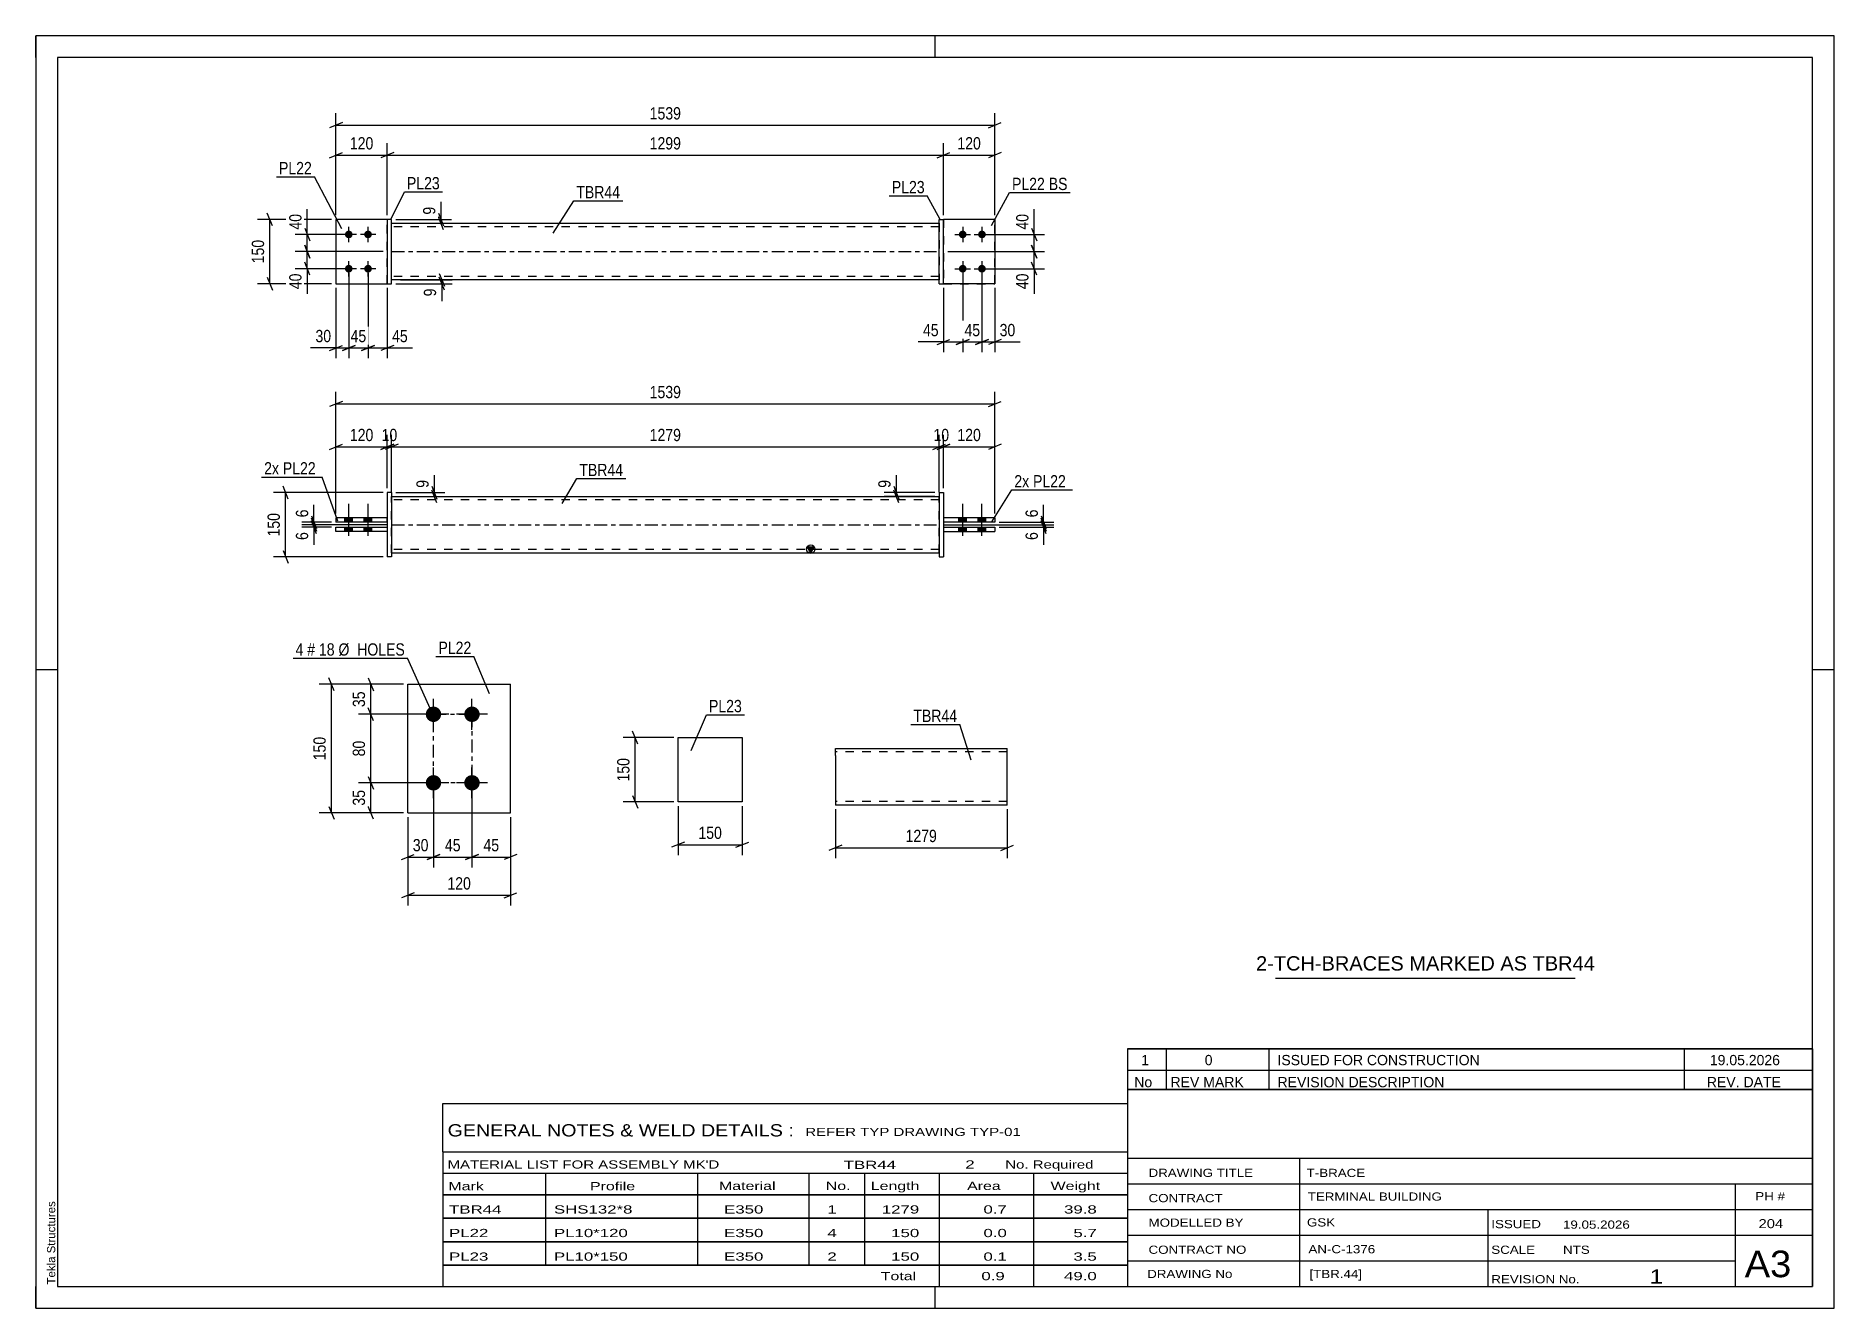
# Model space of a CAD drawing. Header units: millimetres. Extents: x 0 to 420, y 0 to 297.
import ezdxf

# ---------------------------------------------------------------- set-up
doc = ezdxf.new("R2010")
doc.units = ezdxf.units.MM
doc.linetypes.add('DXK_LINE_DOT2', pattern=[3.9198, 1.9599, -1.9599])
doc.linetypes.add('DXK_LINE_DOT3', pattern=[5.9187, 2.979, -0.9799, 0.9799, -0.9799])
doc.styles.add('Arial', font='ARIAL.TTF', dxfattribs={"height": 0.2})
doc.styles.add('Arial Narrow', font='ARIALN.TTF', dxfattribs={"height": 0.2})

# ---------------------------------------------------------------- blocks, each defined once
blk = doc.blocks.new('Unknown-489684143-3452')
at = {"color": 7, "linetype": 'Continuous'}
for p, q in [((255, 51.05), (255, 5)), ((255, 51.05), (415, 51.05)), ((415, 51), (415, 5)), ((255, 35), (415, 35)), ((295.14, 35), (295.14, 5)), ((255, 29), (415, 29)), ((397, 5.05), (397, 28.9)), ((255, 23), (415, 23)), ((339.14, 23), (339.14, 5)), ((255, 17), (415, 17)), ((255, 11), (397, 11)), ((255, 5), (415, 5))]:
    blk.add_line(p, q, dxfattribs=at)
at = {"color": 7, "style": 'Arial Narrow'}
for s, height, width, p in [('DRAWING TITLE', 1.9089, 1.425378, (259.88, 30.61)), ('T-BRACE', 1.909, 1.425378, (296.81, 30.59)), ('CONTRACT', 1.909, 1.425378, (259.88, 24.71)), ('TERMINAL BUILDING', 1.9089, 1.425378, (297.06, 25.07)), ('MODELLED BY', 1.9089, 1.425378, (259.88, 18.98)), ('GSK', 1.909, 1.425378, (296.88, 19.04)), ('ISSUED', 1.909, 1.425378, (339.94, 18.64)), ('19.05.2026', 1.909, 1.425378, (356.69, 18.52)), ('CONTRACT NO', 1.9089, 1.425378, (259.88, 12.66)), ('AN-C-1376', 1.909, 1.425378, (297.23, 12.78)), ('SCALE', 1.909, 1.425378, (339.94, 12.65)), ('A3', 6.204, 1.25, (399.14, 7.2)), ('DRAWING No', 1.909, 1.425378, (259.56, 7)), ('[TBR.44]', 1.909, 1.425378, (297.46, 6.99)), ('1', 3.34, 1.5, (376.91, 5.68)), ('REVISION No.', 1.9089, 1.425378, (339.94, 5.77))]:
    blk.add_text(s, height=height, dxfattribs=dict(at, width=width)).set_placement(p)
at = {"color": 7, "linetype": 'Continuous', "style": 'Arial Narrow'}
for s, height, width, p in [('PH #', 1.909, 1.43, (401.6, 25.15)), ('204', 2.1, 1.43, (402.37, 18.65)), ('NTS', 1.909, 1.425378, (356.7, 12.65))]:
    blk.add_text(s, height=height, dxfattribs=dict(at, width=width)).set_placement(p)
blk = doc.blocks.new('Unknown-489684143-1163')
at = {"color": 5, "linetype": 'Continuous'}
for p, q in [((420, 297), (0, 297)), ((0, 297), (0, 0)), ((0, 292), (0, 297)), ((210, 292), (210, 297)), ((420, 0), (420, 297)), ((415, 292), (5, 292)), ((5, 292), (5, 5)), ((415, 5), (415, 292)), ((5, 149), (0, 149)), ((420, 149), (415, 149)), ((0, 0), (0, 5)), ((5, 5), (415, 5)), ((210, 0), (210, 5)), ((0, 0), (420, 0))]:
    blk.add_line(p, q, dxfattribs=at)
at = {"color": 174, "linetype": 'Continuous', "style": 'Arial'}
blk.add_text('Tekla Structures', height=1.9102, rotation=90, dxfattribs=at).set_placement((4.5, 5.5))
blk = doc.blocks.new('Unknown-489684143-3453')
at = {"color": 7, "linetype": 'Continuous'}
for p, q in [((95, 47.75), (255, 47.75)), ((95, 36.5), (95, 47.75)), ((255, 47.75), (255, 36.5)), ((95, 36.5), (255, 36.5)), ((95, 36.5), (95, 31.5)), ((255, 36.5), (255, 31.5)), ((95, 31.5), (255, 31.5)), ((95, 31.5), (95, 26.5)), ((119, 31.5), (119, 26.5)), ((154.5, 31.5), (154.5, 26.5)), ((180.5, 31.5), (180.5, 26.5)), ((193.5, 31.5), (193.5, 26.5)), ((211, 31.5), (211, 26.5)), ((233, 31.5), (233, 26.5)), ((255, 31.5), (255, 26.5)), ((95, 26.5), (255, 26.5)), ((95, 26.45), (95, 21.05)), ((95, 26.45), (255, 26.45)), ((119, 26.5), (119, 21)), ((154.5, 26.5), (154.5, 21)), ((180.5, 26.5), (180.5, 21)), ((193.5, 26.5), (193.5, 21)), ((211, 26.5), (211, 21)), ((233, 26.5), (233, 21)), ((255, 26.45), (255, 21.05)), ((95, 21.05), (255, 21.05)), ((119, 21), (119, 15.5)), ((154.5, 21), (154.5, 15.5)), ((180.5, 21), (180.5, 15.5)), ((193.5, 21), (193.5, 15.5)), ((211, 21), (211, 15.5)), ((233, 21), (233, 15.5)), ((95, 20.95), (95, 15.55)), ((95, 20.95), (255, 20.95)), ((255, 20.95), (255, 15.55)), ((95, 15.55), (255, 15.55)), ((95, 15.45), (95, 10.05)), ((95, 15.45), (255, 15.45)), ((119, 15.5), (119, 10)), ((154.5, 15.5), (154.5, 10)), ((180.5, 15.5), (180.5, 10)), ((193.5, 15.5), (193.5, 10)), ((211, 15.5), (211, 10)), ((233, 15.5), (233, 10)), ((255, 15.45), (255, 10.05)), ((95, 10.05), (255, 10.05)), ((95, 10), (255, 10)), ((95, 10), (95, 5)), ((211, 10), (211, 5)), ((233, 10), (233, 5)), ((255, 10), (255, 5)), ((95, 5), (255, 5))]:
    blk.add_line(p, q, dxfattribs=at)
at = {"color": 7, "style": 'Arial Narrow'}
for s, height, width, p in [('GENERAL NOTES & WELD DETAILS :', 2.8633, 1.4, (96.15, 40.06)), ('REFER TYP DRAWING TYP-01', 1.9089, 1.6, (179.7, 40.16)), ("MATERIAL LIST FOR ASSEMBLY MK'D", 1.9089, 1.6, (96.15, 32.56)), ('TBR44', 1.909, 1.794707, (188.68, 32.47)), ('2', 1.91, 1.794707, (217.08, 32.56)), ('No. Required', 1.9089, 1.6, (226.41, 32.56)), ('Mark', 1.909, 1.7, (96.34, 27.5)), ('Profile', 1.909, 1.7, (129.41, 27.5)), ('Material', 1.909, 1.7, (159.54, 27.56)), ('No.', 1.909, 1.7, (184.5, 27.56)), ('Length', 1.909, 1.7, (195, 27.56)), ('Area', 1.909, 1.7, (217.5, 27.56)), ('Weight', 1.909, 1.7, (237, 27.56))]:
    blk.add_text(s, height=height, dxfattribs=dict(at, width=width)).set_placement(p)
at = {"color": 7, "linetype": 'Continuous', "style": 'Arial Narrow'}
for s, height, width, p in [('TBR44', 1.909, 1.794707, (96.5, 22.06)), ('SHS132*8', 1.909, 1.794707, (121, 22.06)), ('E350', 1.909, 1.794707, (160.74, 22.06)), ('1', 1.91, 1.794707, (184.86, 22.06)), ('1279', 1.909, 1.794707, (197.58, 22.06)), ('0.7', 1.909, 1.794707, (221.32, 22.06)), ('39.8', 1.909, 1.794707, (240.14, 22.06)), ('PL22', 1.909, 1.794707, (96.5, 16.56)), ('PL10*120', 1.909, 1.794707, (121, 16.56)), ('E350', 1.909, 1.794707, (160.74, 16.56)), ('4', 1.91, 1.794707, (184.86, 16.56)), ('150', 1.909, 1.794707, (199.77, 16.56)), ('0.0', 1.909, 1.794707, (221.32, 16.56)), ('5.7', 1.909, 1.794707, (242.33, 16.56)), ('PL23', 1.909, 1.794707, (96.5, 11.06)), ('PL10*150', 1.909, 1.794707, (121, 11.06)), ('E350', 1.909, 1.794707, (160.74, 11.06)), ('2', 1.91, 1.794707, (184.86, 11.06)), ('150', 1.909, 1.794707, (199.77, 11.06)), ('0.1', 1.909, 1.794707, (221.32, 11.06)), ('3.5', 1.909, 1.794707, (242.33, 11.06)), ('Total', 1.909, 1.7, (197.33, 6.5)), ('0.9', 1.909, 1.794707, (220.83, 6.5)), ('49.0', 1.909, 1.794707, (240.14, 6.5))]:
    blk.add_text(s, height=height, dxfattribs=dict(at, width=width)).set_placement(p)
blk = doc.blocks.new('Unknown-489684143-3454')
at = {"color": 7, "linetype": 'Continuous'}
for p, q in [((255, 60.55), (415, 60.55)), ((415, 60.55), (255, 60.55)), ((255, 60.55), (255, 55.55)), ((264, 60.55), (264, 55.55)), ((288, 60.55), (288, 55.55)), ((385, 60.55), (385, 55.55)), ((415, 60.55), (415, 55.55)), ((255, 55.55), (415, 55.55)), ((255, 55.55), (255, 51.05)), ((255, 55.55), (415, 55.55)), ((264, 55.55), (264, 51.05)), ((288, 55.55), (288, 51.05)), ((385, 55.55), (385, 51.05)), ((415, 55.55), (415, 51.05)), ((415, 51.05), (255, 51.05))]:
    blk.add_line(p, q, dxfattribs=at)
at = {"color": 7, "linetype": 'Continuous', "style": 'Arial Narrow'}
for s, height, width, p in [('1', 2.39, 1.196471, (258.16, 56.7)), ('0', 2.39, 1.196471, (273, 56.7)), ('ISSUED FOR CONSTRUCTION', 2.3861, 1.196471, (290, 56.7)), ('19.05.2026', 2.386, 1.196471, (391, 56.7)), ('No', 2.386, 1.2, (256.54, 51.55)), ('REV MARK', 2.386, 1.2, (265, 51.55)), ('REVISION DESCRIPTION', 2.3861, 1.2, (290, 51.55)), ('REV. DATE', 2.386, 1.2, (390.28, 51.55))]:
    blk.add_text(s, height=height, dxfattribs=dict(at, width=width)).set_placement(p)
blk = doc.blocks.new('Unknown-489684143-3455')
at = {"color": 7, "linetype": 'Continuous'}
blk.add_line((289.5, 77.05), (359.5, 77.05), dxfattribs=at)
at = {"color": 7, "style": 'Arial'}
blk.add_text('2-TCH-BRACES MARKED AS TBR44', height=3.3428, dxfattribs=at).set_placement((284.99, 78.8))
blk = doc.blocks.new('Bolt-489684143-1408 - 1400')
at = {"linetype": 'Continuous'}
for points in [[(72.17, 183.49), (73.97, 183.49), (73.97, 184.49), (72.17, 184.49)], [(72.17, 183.49), (73.97, 183.49), (73.97, 184.49), (72.17, 184.49)], [(72.17, 181.29), (73.97, 181.29), (73.97, 182.29), (72.17, 182.29)], [(72.17, 181.29), (73.97, 181.29), (73.97, 182.29), (72.17, 182.29)], [(76.67, 183.49), (78.47, 183.49), (78.47, 184.49), (76.67, 184.49)], [(76.67, 183.49), (78.47, 183.49), (78.47, 184.49), (76.67, 184.49)], [(76.67, 181.29), (78.47, 181.29), (78.47, 182.29), (76.67, 182.29)], [(76.67, 181.29), (78.47, 181.29), (78.47, 182.29), (76.67, 182.29)]]:
    blk.add_hatch(color=1, dxfattribs=at).paths.add_polyline_path(points)
at = {"color": 1, "linetype": 'Continuous'}
for p, q in [((73.07, 180.29), (73.07, 187.79)), ((73.07, 180.29), (73.07, 187.79)), ((77.57, 180.29), (77.57, 187.79)), ((77.57, 180.29), (77.57, 187.79)), ((72.17, 183.49), (72.17, 184.49)), ((72.17, 183.49), (72.17, 184.49)), ((72.17, 181.29), (72.17, 182.29)), ((72.17, 181.29), (72.17, 182.29)), ((73.97, 183.49), (73.97, 184.49)), ((73.97, 183.49), (73.97, 184.49)), ((73.97, 181.29), (73.97, 182.29)), ((73.97, 181.29), (73.97, 182.29)), ((76.67, 183.49), (76.67, 184.49)), ((76.67, 183.49), (76.67, 184.49)), ((76.67, 181.29), (76.67, 182.29)), ((76.67, 181.29), (76.67, 182.29)), ((78.47, 183.49), (78.47, 184.49)), ((78.47, 183.49), (78.47, 184.49)), ((78.47, 181.29), (78.47, 182.29)), ((78.47, 181.29), (78.47, 182.29))]:
    blk.add_line(p, q, dxfattribs=at)
blk = doc.blocks.new('Part-489684143-1456 - 1400')
at = {"color": 2, "linetype": 'Continuous'}
for p, q in [((211.97, 182.29), (211.97, 181.29)), ((211.97, 182.29), (223.97, 182.29)), ((211.97, 181.29), (223.97, 181.29)), ((223.97, 182.29), (223.97, 181.29))]:
    blk.add_line(p, q, dxfattribs=at)
blk = doc.blocks.new('Part-489684143-1471 - 1400')
at = {"linetype": 'Continuous'}
blk.add_hatch(color=2, dxfattribs=at).paths.add_polyline_path([(180.97, 176.29), (180.17, 177.69), (181.77, 177.69)])
at = {"color": 2, "linetype": 'Continuous'}
for p, q in [((83.07, 189.49), (210.97, 189.49)), ((180.97, 176.29), (180.17, 177.69)), ((180.17, 177.69), (181.77, 177.69)), ((181.77, 177.69), (180.97, 176.29)), ((83.07, 176.29), (210.97, 176.29))]:
    blk.add_line(p, q, dxfattribs=at)
at = {"color": 7, "linetype": 'DXK_LINE_DOT2'}
for p, q in [((83.07, 176.29), (83.07, 189.49)), ((210.97, 176.29), (210.97, 189.49)), ((210.97, 188.69), (83.07, 188.69)), ((210.97, 177.09), (83.07, 177.09))]:
    blk.add_line(p, q, dxfattribs=at)
at = {"color": 7, "linetype": 'DXK_LINE_DOT3'}
blk.add_line((83.07, 182.89), (210.97, 182.89), dxfattribs=at)
at = {"color": 2, "linetype": 'Continuous'}
blk.add_circle((180.97, 177.19), 1, dxfattribs=at)
blk = doc.blocks.new('Bolt-489684143-1409 - 1400')
at = {"linetype": 'Continuous'}
for points in [[(217.37, 184.49), (215.57, 184.49), (215.57, 183.49), (217.37, 183.49)], [(217.37, 184.49), (215.57, 184.49), (215.57, 183.49), (217.37, 183.49)], [(217.37, 182.29), (215.57, 182.29), (215.57, 181.29), (217.37, 181.29)], [(217.37, 182.29), (215.57, 182.29), (215.57, 181.29), (217.37, 181.29)], [(221.87, 184.49), (220.07, 184.49), (220.07, 183.49), (221.87, 183.49)], [(221.87, 184.49), (220.07, 184.49), (220.07, 183.49), (221.87, 183.49)], [(221.87, 182.29), (220.07, 182.29), (220.07, 181.29), (221.87, 181.29)], [(221.87, 182.29), (220.07, 182.29), (220.07, 181.29), (221.87, 181.29)]]:
    blk.add_hatch(color=1, dxfattribs=at).paths.add_polyline_path(points)
at = {"color": 1, "linetype": 'Continuous'}
for p, q in [((216.47, 180.29), (216.47, 187.79)), ((216.47, 180.29), (216.47, 187.79)), ((220.97, 180.29), (220.97, 187.79)), ((220.97, 180.29), (220.97, 187.79)), ((215.57, 183.49), (215.57, 184.49)), ((215.57, 183.49), (215.57, 184.49)), ((215.57, 181.29), (215.57, 182.29)), ((215.57, 181.29), (215.57, 182.29)), ((217.37, 183.49), (217.37, 184.49)), ((217.37, 183.49), (217.37, 184.49)), ((217.37, 181.29), (217.37, 182.29)), ((217.37, 181.29), (217.37, 182.29)), ((220.07, 183.49), (220.07, 184.49)), ((220.07, 183.49), (220.07, 184.49)), ((220.07, 181.29), (220.07, 182.29)), ((220.07, 181.29), (220.07, 182.29)), ((221.87, 183.49), (221.87, 184.49)), ((221.87, 183.49), (221.87, 184.49)), ((221.87, 181.29), (221.87, 182.29)), ((221.87, 181.29), (221.87, 182.29))]:
    blk.add_line(p, q, dxfattribs=at)
blk = doc.blocks.new('Part-489684143-1412 - 1400')
at = {"color": 2, "linetype": 'Continuous'}
for p, q in [((83.07, 190.39), (82.07, 190.39)), ((82.07, 190.39), (82.07, 175.39)), ((83.07, 190.39), (83.07, 175.39)), ((83.07, 175.39), (82.07, 175.39))]:
    blk.add_line(p, q, dxfattribs=at)
blk = doc.blocks.new('Part-489684143-1446 - 1400')
at = {"color": 2, "linetype": 'Continuous'}
for p, q in [((210.97, 190.39), (210.97, 175.39)), ((210.97, 190.39), (211.97, 190.39)), ((211.97, 190.39), (211.97, 175.39)), ((210.97, 175.39), (211.97, 175.39))]:
    blk.add_line(p, q, dxfattribs=at)
blk = doc.blocks.new('Part-489684143-1438 - 1400')
at = {"color": 2, "linetype": 'Continuous'}
for p, q in [((82.07, 184.49), (70.07, 184.49)), ((70.07, 184.49), (70.07, 183.49)), ((82.07, 183.49), (70.07, 183.49)), ((82.07, 183.49), (82.07, 184.49))]:
    blk.add_line(p, q, dxfattribs=at)
blk = doc.blocks.new('Part-489684143-1451 - 1400')
at = {"color": 2, "linetype": 'Continuous'}
for p, q in [((223.97, 184.49), (211.97, 184.49)), ((211.97, 184.49), (211.97, 183.49)), ((223.97, 183.49), (211.97, 183.49)), ((223.97, 184.49), (223.97, 183.49))]:
    blk.add_line(p, q, dxfattribs=at)
blk = doc.blocks.new('Part-489684143-1443 - 1400')
at = {"color": 2, "linetype": 'Continuous'}
for p, q in [((70.07, 182.29), (82.07, 182.29)), ((70.07, 181.29), (70.07, 182.29)), ((82.07, 181.29), (70.07, 181.29)), ((82.07, 182.29), (82.07, 181.29))]:
    blk.add_line(p, q, dxfattribs=at)
blk = doc.blocks.new('Part-489684143-1695 - 1676')
at = {"color": 2, "linetype": 'Continuous'}
for p, q in [((83.07, 254.16), (82.07, 254.16)), ((82.07, 254.16), (82.07, 239.16)), ((83.07, 239.16), (83.07, 254.16)), ((82.07, 239.16), (83.07, 239.16))]:
    blk.add_line(p, q, dxfattribs=at)
blk = doc.blocks.new('Bolt-489684143-1679 - 1676')
at = {"linetype": 'Continuous'}
for points in [[(73.07, 249.76, -1), (73.07, 251.56, -1)], [(77.57, 249.76, -1), (77.57, 251.56, -1)], [(73.07, 241.76, -1), (73.07, 243.56, -1)], [(77.57, 241.76, -1), (77.57, 243.56, -1)]]:
    blk.add_hatch(color=1, dxfattribs=at).paths.add_polyline_path(points)
at = {"color": 1, "linetype": 'Continuous'}
for p, q in [((73.07, 248.86), (73.07, 252.46)), ((77.57, 248.86), (77.57, 252.46)), ((74.87, 250.66), (71.27, 250.66)), ((79.37, 250.66), (75.77, 250.66)), ((73.07, 240.86), (73.07, 244.46)), ((77.57, 240.86), (77.57, 244.46)), ((74.87, 242.66), (71.27, 242.66)), ((79.37, 242.66), (75.77, 242.66))]:
    blk.add_line(p, q, dxfattribs=at)
blk = doc.blocks.new('Bolt-489684143-1680 - 1676')
at = {"linetype": 'Continuous'}
for points in [[(216.47, 251.56, -1), (216.47, 249.76, -1)], [(220.97, 251.56, -1), (220.97, 249.76, -1)], [(216.47, 243.56, -1), (216.47, 241.76, -1)], [(220.97, 243.56, -1), (220.97, 241.76, -1)]]:
    blk.add_hatch(color=1, dxfattribs=at).paths.add_polyline_path(points)
at = {"color": 1, "linetype": 'Continuous'}
for p, q in [((216.47, 252.46), (216.47, 248.86)), ((220.97, 252.46), (220.97, 248.86)), ((214.67, 250.66), (218.27, 250.66)), ((219.17, 250.66), (222.77, 250.66)), ((216.47, 244.46), (216.47, 240.86)), ((220.97, 244.46), (220.97, 240.86)), ((214.67, 242.66), (218.27, 242.66)), ((219.17, 242.66), (222.77, 242.66))]:
    blk.add_line(p, q, dxfattribs=at)
blk = doc.blocks.new('Part-489684143-1700 - 1676')
at = {"color": 2, "linetype": 'Continuous'}
for p, q in [((82.07, 254.16), (70.07, 254.16)), ((70.07, 254.16), (70.07, 239.16)), ((70.07, 239.16), (82.07, 239.16))]:
    blk.add_line(p, q, dxfattribs=at)
at = {"color": 7, "linetype": 'DXK_LINE_DOT2'}
blk.add_line((82.07, 239.16), (82.07, 254.16), dxfattribs=at)
blk = doc.blocks.new('Part-489684143-1701 - 1676')
at = {"color": 7, "linetype": 'DXK_LINE_DOT2'}
for p, q in [((82.07, 254.16), (70.07, 254.16)), ((70.07, 254.16), (70.07, 239.16)), ((82.07, 239.16), (82.07, 254.16)), ((70.07, 239.16), (82.07, 239.16))]:
    blk.add_line(p, q, dxfattribs=at)
blk = doc.blocks.new('Part-489684143-1706 - 1676')
at = {"color": 2, "linetype": 'Continuous'}
for p, q in [((210.97, 239.16), (210.97, 254.16)), ((210.97, 254.16), (211.97, 254.16)), ((211.97, 239.16), (211.97, 254.16)), ((210.97, 239.16), (211.97, 239.16))]:
    blk.add_line(p, q, dxfattribs=at)
blk = doc.blocks.new('Part-489684143-1731 - 1676')
at = {"color": 2, "linetype": 'Continuous'}
for p, q in [((223.97, 254.16), (211.97, 254.16)), ((223.97, 254.16), (223.97, 239.16)), ((223.97, 239.16), (211.97, 239.16))]:
    blk.add_line(p, q, dxfattribs=at)
at = {"color": 7, "linetype": 'DXK_LINE_DOT2'}
blk.add_line((211.97, 254.16), (211.97, 239.16), dxfattribs=at)
blk = doc.blocks.new('Part-489684143-1736 - 1676')
at = {"color": 7, "linetype": 'DXK_LINE_DOT2'}
for p, q in [((223.97, 254.16), (211.97, 254.16)), ((211.97, 254.16), (211.97, 239.16)), ((223.97, 239.16), (223.97, 254.16)), ((211.97, 239.16), (223.97, 239.16))]:
    blk.add_line(p, q, dxfattribs=at)
blk = doc.blocks.new('Part-489684143-1741 - 1676')
at = {"color": 2, "linetype": 'Continuous'}
for p, q in [((83.07, 253.26), (210.97, 253.26)), ((210.97, 240.06), (83.07, 240.06))]:
    blk.add_line(p, q, dxfattribs=at)
at = {"color": 7, "linetype": 'DXK_LINE_DOT2'}
for p, q in [((83.07, 240.06), (83.07, 253.26)), ((210.97, 252.46), (83.07, 252.46)), ((210.97, 253.26), (210.97, 240.06)), ((210.97, 240.86), (83.07, 240.86))]:
    blk.add_line(p, q, dxfattribs=at)
at = {"color": 7, "linetype": 'DXK_LINE_DOT3'}
blk.add_line((83.07, 246.66), (210.97, 246.66), dxfattribs=at)
blk = doc.blocks.new('Part-489684143-2293 - 2286')
at = {"color": 2, "linetype": 'Continuous'}
for p, q in [((186.74, 129.04), (186.74, 130.64)), ((186.74, 130.64), (206.74, 130.64)), ((206.84, 130.64), (226.84, 130.64)), ((226.84, 117.44), (226.84, 130.64)), ((186.74, 129.04), (186.74, 117.44)), ((206.74, 117.44), (186.74, 117.44)), ((226.84, 117.44), (206.84, 117.44))]:
    blk.add_line(p, q, dxfattribs=at)
at = {"color": 7, "linetype": 'DXK_LINE_DOT2'}
for p, q in [((206.74, 129.84), (186.74, 129.84)), ((226.84, 129.84), (206.84, 129.84)), ((186.74, 118.24), (186.74, 118.3)), ((206.74, 118.24), (186.74, 118.24)), ((226.84, 118.24), (206.84, 118.24)), ((226.84, 118.24), (226.84, 118.3))]:
    blk.add_line(p, q, dxfattribs=at)
blk = doc.blocks.new('Bolt-489684143-2102 - 2040')
at = {"linetype": 'Continuous'}
for points in [[(92.85, 136.83, -1), (92.85, 140.43, -1)], [(101.85, 136.83, -1), (101.85, 140.43, -1)], [(92.85, 120.83, -1), (92.85, 124.43, -1)], [(101.85, 120.83, -1), (101.85, 124.43, -1)]]:
    blk.add_hatch(color=1, dxfattribs=at).paths.add_polyline_path(points)
at = {"color": 1, "linetype": 'Continuous'}
for p, q in [((96.45, 138.63), (89.25, 138.63)), ((92.85, 135.03), (92.85, 142.23)), ((105.45, 138.63), (98.25, 138.63)), ((101.85, 135.03), (101.85, 142.23)), ((92.85, 119.03), (92.85, 126.23)), ((101.85, 119.03), (101.85, 126.23)), ((96.45, 122.63), (89.25, 122.63)), ((105.45, 122.63), (98.25, 122.63))]:
    blk.add_line(p, q, dxfattribs=at)
blk = doc.blocks.new('Part-489684143-2107 - 2040')
at = {"color": 2, "linetype": 'Continuous'}
for p, q in [((86.85, 115.63), (86.85, 145.63)), ((86.85, 145.63), (110.85, 145.63)), ((110.85, 115.63), (110.85, 145.63)), ((86.85, 115.63), (110.85, 115.63))]:
    blk.add_line(p, q, dxfattribs=at)
blk = doc.blocks.new('Part-489684143-2267 - 2261')
at = {"color": 2, "linetype": 'Continuous'}
for p, q in [((149.98, 133.17), (164.98, 133.17)), ((149.98, 118.17), (149.98, 133.17)), ((164.98, 133.17), (164.98, 118.17)), ((164.98, 118.17), (149.98, 118.17))]:
    blk.add_line(p, q, dxfattribs=at)
blk = doc.blocks.new('Rectangle-489684143-2247 - 2040')
at = {"color": 1, "linetype": 'DXK_LINE_DOT3'}
blk.add_lwpolyline([(92.85, 138.63), (101.85, 138.63), (101.85, 122.63), (92.85, 122.63), (92.85, 138.63)], close=True, dxfattribs=at)
blk = doc.blocks.new('StraightDimension-489684143-1553 - 1400')
at = {"color": 7, "linetype": 'Continuous'}
for p, q in [((82.07, 182.89), (62.08, 182.89)), ((69.07, 182.29), (62.08, 182.29)), ((64.33, 184.39), (65.53, 181.39)), ((65.53, 180.79), (64.33, 183.79)), ((64.93, 182.29), (64.93, 182.89))]:
    blk.add_line(p, q, dxfattribs=at)
at = {"color": 0}
blk.add_wipeout([(64.18, 181.76), (59.98, 181.76), (59.98, 178.73), (64.18, 178.73)], dxfattribs=at)
at = {"color": 7, "linetype": 'Continuous'}
blk.add_line((64.93, 182.29), (64.93, 178.21), dxfattribs=at)
blk.add_line((64.93, 182.29), (64.93, 178.21), dxfattribs=at)
at = {"color": 3, "style": 'Arial Narrow'}
blk.add_text('6', height=2.86, rotation=90.0002, dxfattribs=at).set_placement((63.58, 179.33))
blk = doc.blocks.new('StraightDimension-489684143-1542 - 1400')
at = {"color": 7, "linetype": 'Continuous'}
for p, q in [((209.47, 200.46), (212.47, 201.66)), ((213.47, 201.66), (210.47, 200.46)), ((210.97, 190.49), (210.97, 203.91)), ((211.97, 191.39), (211.97, 203.91)), ((210.97, 201.06), (211.97, 201.06))]:
    blk.add_line(p, q, dxfattribs=at)
at = {"color": 0}
blk.add_wipeout([(213.9, 201.81), (213.9, 206.01), (209.04, 206.01), (209.04, 201.81)], dxfattribs=at)
at = {"color": 3, "style": 'Arial Narrow'}
blk.add_text('10', height=2.863, dxfattribs=at).set_placement((209.64, 202.41))
blk = doc.blocks.new('StraightDimension-489684143-1597 - 1400')
at = {"color": 7, "linetype": 'Continuous'}
for p, q in [((211.97, 182.89), (237.77, 182.89)), ((224.97, 182.29), (237.77, 182.29)), ((234.77, 184.39), (235.97, 181.39)), ((235.97, 180.79), (234.77, 183.79)), ((235.37, 182.29), (235.37, 182.89))]:
    blk.add_line(p, q, dxfattribs=at)
at = {"color": 0}
blk.add_wipeout([(234.62, 181.76), (230.42, 181.76), (230.42, 178.73), (234.62, 178.73)], dxfattribs=at)
at = {"color": 7, "linetype": 'Continuous'}
blk.add_line((235.37, 182.29), (235.37, 178.21), dxfattribs=at)
blk.add_line((235.37, 182.29), (235.37, 178.21), dxfattribs=at)
at = {"color": 3, "style": 'Arial Narrow'}
blk.add_text('6', height=2.86, rotation=90.0002, dxfattribs=at).set_placement((234.02, 179.33))
blk = doc.blocks.new('StraightDimension-489684143-1522 - 1400')
at = {"color": 7, "linetype": 'Continuous'}
for p, q in [((80.57, 200.46), (83.57, 201.66)), ((84.57, 201.66), (81.57, 200.46)), ((82.07, 191.39), (82.07, 203.91)), ((83.07, 190.49), (83.07, 203.91)), ((82.07, 201.06), (83.07, 201.06))]:
    blk.add_line(p, q, dxfattribs=at)
at = {"color": 0}
blk.add_wipeout([(85, 201.81), (85, 206.01), (80.14, 206.01), (80.14, 201.81)], dxfattribs=at)
at = {"color": 3, "style": 'Arial Narrow'}
blk.add_text('10', height=2.863, dxfattribs=at).set_placement((80.74, 202.41))
blk = doc.blocks.new('StraightDimension-489684143-1586 - 1400')
at = {"color": 7, "linetype": 'Continuous'}
for p, q in [((71.57, 211.68), (68.57, 210.48)), ((70.07, 185.49), (70.07, 213.93)), ((70.07, 211.08), (223.97, 211.08)), ((222.47, 210.48), (225.47, 211.68)), ((223.97, 185.49), (223.97, 213.93))]:
    blk.add_line(p, q, dxfattribs=at)
at = {"color": 0}
blk.add_wipeout([(151.28, 211.83), (151.28, 216.03), (142.76, 216.03), (142.76, 211.83)], dxfattribs=at)
at = {"color": 3, "style": 'Arial Narrow'}
blk.add_text('1539', height=2.863, dxfattribs=at).set_placement((143.36, 212.43))
blk = doc.blocks.new('StraightDimension-489684143-1480 - 1400')
at = {"color": 7, "linetype": 'Continuous'}
for p, q in [((84.07, 190.39), (95.47, 190.39)), ((84.07, 189.49), (95.47, 189.49)), ((92.47, 191.89), (93.67, 188.89)), ((93.67, 187.99), (92.47, 190.99)), ((93.07, 189.49), (93.07, 190.39))]:
    blk.add_line(p, q, dxfattribs=at)
at = {"color": 0}
blk.add_wipeout([(92.32, 193.94), (88.12, 193.94), (88.12, 190.91), (92.32, 190.91)], dxfattribs=at)
at = {"color": 7, "linetype": 'Continuous'}
blk.add_line((93.07, 190.39), (93.07, 194.46), dxfattribs=at)
blk.add_line((93.07, 190.39), (93.07, 194.46), dxfattribs=at)
at = {"color": 3, "style": 'Arial Narrow'}
blk.add_text('9', height=2.86, rotation=90.0002, dxfattribs=at).set_placement((91.72, 191.51))
blk = doc.blocks.new('StraightDimension-489684143-1496 - 1400')
at = {"color": 7, "linetype": 'Continuous'}
for p, q in [((210.47, 200.46), (213.47, 201.66)), ((211.97, 191.39), (211.97, 203.91)), ((225.47, 201.66), (222.47, 200.46)), ((223.97, 185.49), (223.97, 203.91)), ((211.97, 201.06), (223.97, 201.06))]:
    blk.add_line(p, q, dxfattribs=at)
at = {"color": 0}
blk.add_wipeout([(221.31, 201.81), (221.31, 206.01), (214.63, 206.01), (214.63, 201.81)], dxfattribs=at)
at = {"color": 3, "style": 'Arial Narrow'}
blk.add_text('120', height=2.863, dxfattribs=at).set_placement((215.23, 202.41))
blk = doc.blocks.new('StraightDimension-489684143-1512 - 1400')
at = {"color": 7, "linetype": 'Continuous'}
for p, q in [((84.57, 201.66), (81.57, 200.46)), ((83.07, 190.49), (83.07, 203.91)), ((209.47, 200.46), (212.47, 201.66)), ((210.97, 190.49), (210.97, 203.91)), ((83.07, 201.06), (210.97, 201.06))]:
    blk.add_line(p, q, dxfattribs=at)
at = {"color": 0}
blk.add_wipeout([(151.28, 201.81), (151.28, 206.01), (142.76, 206.01), (142.76, 201.81)], dxfattribs=at)
at = {"color": 3, "style": 'Arial Narrow'}
blk.add_text('1279', height=2.863, dxfattribs=at).set_placement((143.36, 202.41))
blk = doc.blocks.new('StraightDimension-489684143-1613 - 1400')
at = {"color": 7, "linetype": 'Continuous'}
for p, q in [((234.77, 184.99), (235.97, 181.99)), ((211.97, 182.89), (237.77, 182.89)), ((224.97, 183.49), (237.77, 183.49)), ((235.97, 181.39), (234.77, 184.39)), ((235.37, 182.89), (235.37, 183.49))]:
    blk.add_line(p, q, dxfattribs=at)
at = {"color": 0}
blk.add_wipeout([(234.62, 187.04), (230.42, 187.04), (230.42, 184.01), (234.62, 184.01)], dxfattribs=at)
at = {"color": 7, "linetype": 'Continuous'}
blk.add_line((235.37, 183.49), (235.37, 187.56), dxfattribs=at)
blk.add_line((235.37, 183.49), (235.37, 187.56), dxfattribs=at)
at = {"color": 3, "style": 'Arial Narrow'}
blk.add_text('6', height=2.86, rotation=90.0002, dxfattribs=at).set_placement((234.02, 184.61))
blk = doc.blocks.new('StraightDimension-489684143-1532 - 1400')
at = {"color": 7, "linetype": 'Continuous'}
for p, q in [((68.57, 200.46), (71.57, 201.66)), ((70.07, 185.49), (70.07, 203.91)), ((83.57, 201.66), (80.57, 200.46)), ((82.07, 191.39), (82.07, 203.91)), ((70.07, 201.06), (82.07, 201.06))]:
    blk.add_line(p, q, dxfattribs=at)
at = {"color": 0}
blk.add_wipeout([(79.41, 201.81), (79.41, 206.01), (72.73, 206.01), (72.73, 201.81)], dxfattribs=at)
at = {"color": 3, "style": 'Arial Narrow'}
blk.add_text('120', height=2.863, dxfattribs=at).set_placement((73.33, 202.41))
blk = doc.blocks.new('StraightDimension-489684143-1569 - 1400')
at = {"color": 7, "linetype": 'Continuous'}
for p, q in [((64.33, 184.99), (65.53, 181.99)), ((69.07, 183.49), (62.08, 183.49)), ((82.07, 182.89), (62.08, 182.89)), ((65.53, 181.39), (64.33, 184.39)), ((64.93, 182.89), (64.93, 183.49))]:
    blk.add_line(p, q, dxfattribs=at)
at = {"color": 0}
blk.add_wipeout([(64.18, 187.04), (59.98, 187.04), (59.98, 184.01), (64.18, 184.01)], dxfattribs=at)
at = {"color": 7, "linetype": 'Continuous'}
blk.add_line((64.93, 183.49), (64.93, 187.56), dxfattribs=at)
blk.add_line((64.93, 183.49), (64.93, 187.56), dxfattribs=at)
at = {"color": 3, "style": 'Arial Narrow'}
blk.add_text('6', height=2.86, rotation=90.0002, dxfattribs=at).set_placement((63.58, 184.61))
blk = doc.blocks.new('StraightDimension-489684143-1630 - 1400')
at = {"color": 7, "linetype": 'Continuous'}
for p, q in [((209.97, 190.39), (198.12, 190.39)), ((209.97, 189.49), (198.12, 189.49)), ((200.37, 191.89), (201.57, 188.89)), ((201.57, 187.99), (200.37, 190.99)), ((200.97, 189.49), (200.97, 190.39))]:
    blk.add_line(p, q, dxfattribs=at)
at = {"color": 0}
blk.add_wipeout([(200.22, 193.94), (196.02, 193.94), (196.02, 190.91), (200.22, 190.91)], dxfattribs=at)
at = {"color": 7, "linetype": 'Continuous'}
blk.add_line((200.97, 190.39), (200.97, 194.46), dxfattribs=at)
blk.add_line((200.97, 190.39), (200.97, 194.46), dxfattribs=at)
at = {"color": 3, "style": 'Arial Narrow'}
blk.add_text('9', height=2.86, rotation=90.0002, dxfattribs=at).set_placement((199.62, 191.51))
blk = doc.blocks.new('StraightDimension-489684143-3350 - 1400')
at = {"color": 7, "linetype": 'Continuous'}
for p, q in [((81.07, 190.39), (55.46, 190.39)), ((58.91, 188.89), (57.71, 191.89)), ((58.31, 175.39), (58.31, 190.39)), ((57.71, 176.89), (58.91, 173.89)), ((81.07, 175.39), (55.46, 175.39))]:
    blk.add_line(p, q, dxfattribs=at)
at = {"color": 0}
blk.add_wipeout([(57.56, 186.23), (53.36, 186.23), (53.36, 179.54), (57.56, 179.54)], dxfattribs=at)
at = {"color": 3, "style": 'Arial Narrow'}
blk.add_text('150', height=2.863, rotation=90.0002, dxfattribs=at).set_placement((56.96, 180.14))
blk = doc.blocks.new('StraightDimension-489684143-3330 - 1676')
at = {"color": 7, "linetype": 'Continuous'}
for p, q in [((69.07, 254.16), (51.78, 254.16)), ((55.23, 252.66), (54.03, 255.66)), ((54.63, 239.16), (54.63, 254.16)), ((54.03, 240.66), (55.23, 237.66)), ((69.07, 239.16), (51.78, 239.16))]:
    blk.add_line(p, q, dxfattribs=at)
at = {"color": 0}
blk.add_wipeout([(53.88, 250.01), (49.68, 250.01), (49.68, 243.32), (53.88, 243.32)], dxfattribs=at)
at = {"color": 3, "style": 'Arial Narrow'}
blk.add_text('150', height=2.863, rotation=90.0002, dxfattribs=at).set_placement((53.28, 243.92))
blk = doc.blocks.new('StraightDimension-489684143-1903 - 1676')
at = {"color": 7, "linetype": 'Continuous'}
for p, q in [((77.57, 241.66), (77.57, 221.76)), ((82.07, 238.16), (82.07, 221.76)), ((76.07, 223.56), (79.07, 224.76)), ((77.57, 224.16), (82.07, 224.16)), ((83.57, 224.76), (80.57, 223.56))]:
    blk.add_line(p, q, dxfattribs=at)
at = {"color": 0}
blk.add_wipeout([(87.45, 224.91), (87.45, 229.11), (82.59, 229.11), (82.59, 224.91)], dxfattribs=at)
at = {"color": 7, "linetype": 'Continuous'}
blk.add_line((82.07, 224.16), (87.97, 224.16), dxfattribs=at)
blk.add_line((82.07, 224.16), (87.97, 224.16), dxfattribs=at)
at = {"color": 3, "style": 'Arial Narrow'}
blk.add_text('45', height=2.863, dxfattribs=at).set_placement((83.19, 225.51))
blk = doc.blocks.new('StraightDimension-489684143-1887 - 1676')
at = {"color": 7, "linetype": 'Continuous'}
for p, q in [((73.07, 241.66), (73.07, 221.76)), ((77.57, 241.66), (77.57, 221.76)), ((71.57, 223.56), (74.57, 224.76)), ((73.07, 224.16), (77.57, 224.16)), ((79.07, 224.76), (76.07, 223.56))]:
    blk.add_line(p, q, dxfattribs=at)
at = {"color": 0}
blk.add_wipeout([(77.75, 224.91), (77.75, 229.11), (72.89, 229.11), (72.89, 224.91)], dxfattribs=at)
at = {"color": 3, "style": 'Arial Narrow'}
blk.add_text('45', height=2.863, dxfattribs=at).set_placement((73.49, 225.51))
blk = doc.blocks.new('StraightDimension-489684143-1744 - 1676')
at = {"color": 7, "linetype": 'Continuous'}
for p, q in [((216.47, 241.66), (216.47, 223.15)), ((211.97, 238.16), (211.97, 223.15)), ((210.47, 224.95), (213.47, 226.15)), ((211.97, 225.55), (216.47, 225.55)), ((217.97, 226.15), (214.97, 224.95))]:
    blk.add_line(p, q, dxfattribs=at)
at = {"color": 0}
blk.add_wipeout([(211.45, 226.3), (211.45, 230.5), (206.59, 230.5), (206.59, 226.3)], dxfattribs=at)
at = {"color": 7, "linetype": 'Continuous'}
blk.add_line((211.97, 225.55), (206.06, 225.55), dxfattribs=at)
blk.add_line((211.97, 225.55), (206.06, 225.55), dxfattribs=at)
at = {"color": 3, "style": 'Arial Narrow'}
blk.add_text('45', height=2.863, dxfattribs=at).set_placement((207.19, 226.9))
blk = doc.blocks.new('StraightDimension-489684143-1766 - 1676')
at = {"color": 7, "linetype": 'Continuous'}
for p, q in [((216.47, 241.66), (216.47, 223.15)), ((220.97, 241.66), (220.97, 223.15)), ((214.97, 224.95), (217.97, 226.15)), ((216.47, 225.55), (220.97, 225.55)), ((222.47, 226.15), (219.47, 224.95))]:
    blk.add_line(p, q, dxfattribs=at)
at = {"color": 0}
blk.add_wipeout([(221.15, 226.3), (221.15, 230.5), (216.29, 230.5), (216.29, 226.3)], dxfattribs=at)
at = {"color": 3, "style": 'Arial Narrow'}
blk.add_text('45', height=2.863, dxfattribs=at).set_placement((216.89, 226.9))
blk = doc.blocks.new('StraightDimension-489684143-1926 - 1676')
at = {"color": 7, "linetype": 'Continuous'}
for p, q in [((70.07, 255.16), (70.07, 279.01)), ((223.97, 255.16), (223.97, 279.01)), ((71.57, 276.76), (68.57, 275.56)), ((70.07, 276.16), (223.97, 276.16)), ((222.47, 275.56), (225.47, 276.76))]:
    blk.add_line(p, q, dxfattribs=at)
at = {"color": 0}
blk.add_wipeout([(151.28, 276.91), (151.28, 281.11), (142.76, 281.11), (142.76, 276.91)], dxfattribs=at)
at = {"color": 3, "style": 'Arial Narrow'}
blk.add_text('1539', height=2.863, dxfattribs=at).set_placement((143.36, 277.51))
blk = doc.blocks.new('StraightDimension-489684143-1782 - 1676')
at = {"color": 7, "linetype": 'Continuous'}
for p, q in [((220.97, 241.66), (220.97, 223.15)), ((223.97, 238.16), (223.97, 223.15)), ((219.47, 224.95), (222.47, 226.15)), ((220.97, 225.55), (223.97, 225.55)), ((225.47, 226.15), (222.47, 224.95))]:
    blk.add_line(p, q, dxfattribs=at)
at = {"color": 0}
blk.add_wipeout([(229.35, 226.3), (229.35, 230.5), (224.5, 230.5), (224.5, 226.3)], dxfattribs=at)
at = {"color": 7, "linetype": 'Continuous'}
blk.add_line((223.97, 225.55), (229.88, 225.55), dxfattribs=at)
blk.add_line((223.97, 225.55), (229.88, 225.55), dxfattribs=at)
at = {"color": 3, "style": 'Arial Narrow'}
blk.add_text('30', height=2.863, dxfattribs=at).set_placement((225.1, 226.9))
blk = doc.blocks.new('StraightDimension-489684143-1802 - 1676')
at = {"color": 7, "linetype": 'Continuous'}
for p, q in [((232.57, 248.16), (233.77, 245.16)), ((212.97, 246.66), (235.57, 246.66)), ((233.77, 241.16), (232.57, 244.16)), ((233.17, 242.66), (233.17, 246.66)), ((221.97, 242.66), (235.57, 242.66))]:
    blk.add_line(p, q, dxfattribs=at)
at = {"color": 0}
blk.add_wipeout([(232.42, 242.14), (228.22, 242.14), (228.22, 237.28), (232.42, 237.28)], dxfattribs=at)
at = {"color": 7, "linetype": 'Continuous'}
blk.add_line((233.17, 242.66), (233.17, 236.76), dxfattribs=at)
blk.add_line((233.17, 242.66), (233.17, 236.76), dxfattribs=at)
at = {"color": 3, "style": 'Arial Narrow'}
blk.add_text('40', height=2.863, rotation=90.0002, dxfattribs=at).set_placement((231.82, 237.88))
blk = doc.blocks.new('StraightDimension-489684143-1811 - 1676')
at = {"color": 7, "linetype": 'Continuous'}
for p, q in [((232.57, 252.16), (233.77, 249.16)), ((221.97, 250.66), (235.57, 250.66)), ((233.77, 245.16), (232.57, 248.16)), ((233.17, 246.66), (233.17, 250.66)), ((212.97, 246.66), (235.57, 246.66))]:
    blk.add_line(p, q, dxfattribs=at)
at = {"color": 0}
blk.add_wipeout([(232.42, 256.04), (228.22, 256.04), (228.22, 251.19), (232.42, 251.19)], dxfattribs=at)
at = {"color": 7, "linetype": 'Continuous'}
blk.add_line((233.17, 250.66), (233.17, 256.57), dxfattribs=at)
blk.add_line((233.17, 250.66), (233.17, 256.57), dxfattribs=at)
at = {"color": 3, "style": 'Arial Narrow'}
blk.add_text('40', height=2.863, rotation=90.0002, dxfattribs=at).set_placement((231.82, 251.79))
blk = doc.blocks.new('StraightDimension-489684143-1821 - 1676')
at = {"color": 7, "linetype": 'Continuous'}
for p, q in [((84.07, 254.16), (97.03, 254.16)), ((88.92, 253.26), (97.03, 253.26)), ((94.03, 255.66), (95.23, 252.66)), ((95.23, 251.76), (94.03, 254.76)), ((94.63, 253.26), (94.63, 254.16))]:
    blk.add_line(p, q, dxfattribs=at)
at = {"color": 0}
blk.add_wipeout([(93.88, 257.72), (89.68, 257.72), (89.68, 254.69), (93.88, 254.69)], dxfattribs=at)
at = {"color": 7, "linetype": 'Continuous'}
blk.add_line((94.63, 254.16), (94.63, 258.24), dxfattribs=at)
blk.add_line((94.63, 254.16), (94.63, 258.24), dxfattribs=at)
at = {"color": 3, "style": 'Arial Narrow'}
blk.add_text('9', height=2.86, rotation=90.0002, dxfattribs=at).set_placement((93.28, 255.29))
blk = doc.blocks.new('StraightDimension-489684143-1842 - 1676')
at = {"color": 7, "linetype": 'Continuous'}
for p, q in [((62.78, 248.16), (63.98, 245.16)), ((81.07, 246.66), (60.53, 246.66)), ((63.98, 241.16), (62.78, 244.16)), ((63.38, 242.66), (63.38, 246.66)), ((72.07, 242.66), (60.53, 242.66))]:
    blk.add_line(p, q, dxfattribs=at)
at = {"color": 0}
blk.add_wipeout([(62.63, 242.14), (58.43, 242.14), (58.43, 237.28), (62.63, 237.28)], dxfattribs=at)
at = {"color": 7, "linetype": 'Continuous'}
blk.add_line((63.38, 242.66), (63.38, 236.76), dxfattribs=at)
blk.add_line((63.38, 242.66), (63.38, 236.76), dxfattribs=at)
at = {"color": 3, "style": 'Arial Narrow'}
blk.add_text('40', height=2.863, rotation=90.0002, dxfattribs=at).set_placement((62.03, 237.88))
blk = doc.blocks.new('StraightDimension-489684143-1851 - 1676')
at = {"color": 7, "linetype": 'Continuous'}
for p, q in [((62.78, 252.16), (63.98, 249.16)), ((72.07, 250.66), (60.53, 250.66)), ((63.98, 245.16), (62.78, 248.16)), ((63.38, 246.66), (63.38, 250.66)), ((81.07, 246.66), (60.53, 246.66))]:
    blk.add_line(p, q, dxfattribs=at)
at = {"color": 0}
blk.add_wipeout([(62.63, 256.04), (58.43, 256.04), (58.43, 251.19), (62.63, 251.19)], dxfattribs=at)
at = {"color": 7, "linetype": 'Continuous'}
blk.add_line((63.38, 250.66), (63.38, 256.57), dxfattribs=at)
blk.add_line((63.38, 250.66), (63.38, 256.57), dxfattribs=at)
at = {"color": 3, "style": 'Arial Narrow'}
blk.add_text('40', height=2.863, rotation=90.0002, dxfattribs=at).set_placement((62.03, 251.79))
blk = doc.blocks.new('StraightDimension-489684143-1861 - 1676')
at = {"color": 7, "linetype": 'Continuous'}
for p, q in [((85.18, 240.06), (97.21, 240.06)), ((94.21, 241.56), (95.41, 238.56)), ((95.41, 237.66), (94.21, 240.66)), ((94.81, 239.16), (94.81, 240.06)), ((84.07, 239.16), (97.21, 239.16))]:
    blk.add_line(p, q, dxfattribs=at)
at = {"color": 0}
blk.add_wipeout([(94.06, 238.64), (89.86, 238.64), (89.86, 235.61), (94.06, 235.61)], dxfattribs=at)
at = {"color": 7, "linetype": 'Continuous'}
blk.add_line((94.81, 239.16), (94.81, 235.08), dxfattribs=at)
blk.add_line((94.81, 239.16), (94.81, 235.08), dxfattribs=at)
at = {"color": 3, "style": 'Arial Narrow'}
blk.add_text('9', height=2.86, rotation=90.0002, dxfattribs=at).set_placement((93.46, 236.21))
blk = doc.blocks.new('StraightDimension-489684143-1868 - 1676')
at = {"color": 7, "linetype": 'Continuous'}
for p, q in [((73.07, 241.66), (73.07, 221.76)), ((70.07, 238.16), (70.07, 221.76)), ((68.57, 223.56), (71.57, 224.76)), ((70.07, 224.16), (73.07, 224.16)), ((74.57, 224.76), (71.57, 223.56))]:
    blk.add_line(p, q, dxfattribs=at)
at = {"color": 0}
blk.add_wipeout([(69.54, 224.91), (69.54, 229.11), (64.69, 229.11), (64.69, 224.91)], dxfattribs=at)
at = {"color": 7, "linetype": 'Continuous'}
blk.add_line((70.07, 224.16), (64.16, 224.16), dxfattribs=at)
blk.add_line((70.07, 224.16), (64.16, 224.16), dxfattribs=at)
at = {"color": 3, "style": 'Arial Narrow'}
blk.add_text('30', height=2.863, dxfattribs=at).set_placement((65.29, 225.51))
blk = doc.blocks.new('StraightDimension-489684143-1946 - 1676')
at = {"color": 7, "linetype": 'Continuous'}
for p, q in [((68.57, 268.56), (71.57, 269.76)), ((70.07, 255.16), (70.07, 272.01)), ((70.07, 269.16), (82.07, 269.16)), ((83.57, 269.76), (80.57, 268.56)), ((82.07, 255.16), (82.07, 272.01))]:
    blk.add_line(p, q, dxfattribs=at)
at = {"color": 0}
blk.add_wipeout([(79.41, 269.91), (79.41, 274.11), (72.73, 274.11), (72.73, 269.91)], dxfattribs=at)
at = {"color": 3, "style": 'Arial Narrow'}
blk.add_text('120', height=2.863, dxfattribs=at).set_placement((73.33, 270.51))
blk = doc.blocks.new('StraightDimension-489684143-1968 - 1676')
at = {"color": 7, "linetype": 'Continuous'}
for p, q in [((83.57, 269.76), (80.57, 268.56)), ((82.07, 255.16), (82.07, 272.01)), ((82.07, 269.16), (211.97, 269.16)), ((210.47, 268.56), (213.47, 269.76)), ((211.97, 255.16), (211.97, 272.01))]:
    blk.add_line(p, q, dxfattribs=at)
at = {"color": 0}
blk.add_wipeout([(151.28, 269.91), (151.28, 274.11), (142.76, 274.11), (142.76, 269.91)], dxfattribs=at)
at = {"color": 3, "style": 'Arial Narrow'}
blk.add_text('1299', height=2.863, dxfattribs=at).set_placement((143.36, 270.51))
blk = doc.blocks.new('StraightDimension-489684143-1993 - 1676')
at = {"color": 7, "linetype": 'Continuous'}
for p, q in [((210.47, 268.56), (213.47, 269.76)), ((211.97, 255.16), (211.97, 272.01)), ((211.97, 269.16), (223.97, 269.16)), ((225.47, 269.76), (222.47, 268.56)), ((223.97, 255.16), (223.97, 272.01))]:
    blk.add_line(p, q, dxfattribs=at)
at = {"color": 0}
blk.add_wipeout([(221.31, 269.91), (221.31, 274.11), (214.63, 274.11), (214.63, 269.91)], dxfattribs=at)
at = {"color": 3, "style": 'Arial Narrow'}
blk.add_text('120', height=2.863, dxfattribs=at).set_placement((215.23, 270.51))
blk = doc.blocks.new('StraightDimension-489684143-2297 - 2286')
at = {"color": 7, "linetype": 'Continuous'}
for p, q in [((186.74, 116.44), (186.74, 105.04)), ((226.84, 116.44), (226.84, 105.04)), ((188.24, 108.04), (185.24, 106.84)), ((186.74, 107.44), (226.84, 107.44)), ((225.34, 106.84), (228.34, 108.04))]:
    blk.add_line(p, q, dxfattribs=at)
at = {"color": 0}
blk.add_wipeout([(211.04, 108.19), (211.04, 112.39), (202.53, 112.39), (202.53, 108.19)], dxfattribs=at)
at = {"color": 3, "style": 'Arial Narrow'}
blk.add_text('1279', height=2.863, dxfattribs=at).set_placement((203.13, 108.79))
blk = doc.blocks.new('StraightDimension-489684143-2149 - 2040')
at = {"color": 7, "linetype": 'Continuous'}
for p, q in [((77.61, 147.13), (78.81, 144.13)), ((85.85, 145.63), (75.36, 145.63)), ((78.21, 138.63), (78.21, 145.63)), ((91.85, 138.63), (75.36, 138.63)), ((78.81, 137.13), (77.61, 140.13))]:
    blk.add_line(p, q, dxfattribs=at)
at = {"color": 0}
blk.add_wipeout([(77.46, 144.56), (73.26, 144.56), (73.26, 139.7), (77.46, 139.7)], dxfattribs=at)
at = {"color": 3, "style": 'Arial Narrow'}
blk.add_text('35', height=2.863, rotation=90.0002, dxfattribs=at).set_placement((76.86, 140.3))
blk = doc.blocks.new('StraightDimension-489684143-2109 - 2040')
at = {"color": 7, "linetype": 'Continuous'}
for p, q in [((86.85, 114.63), (86.85, 93.96)), ((110.85, 114.63), (110.85, 93.96)), ((88.35, 96.96), (85.35, 95.76)), ((109.35, 95.76), (112.35, 96.96)), ((86.85, 96.36), (110.85, 96.36))]:
    blk.add_line(p, q, dxfattribs=at)
at = {"color": 0}
blk.add_wipeout([(102.2, 97.11), (102.2, 101.31), (95.51, 101.31), (95.51, 97.11)], dxfattribs=at)
at = {"color": 3, "style": 'Arial Narrow'}
blk.add_text('120', height=2.863, dxfattribs=at).set_placement((96.11, 97.71))
blk = doc.blocks.new('StraightDimension-489684143-2165 - 2040')
at = {"color": 7, "linetype": 'Continuous'}
for p, q in [((91.85, 138.63), (75.36, 138.63)), ((78.81, 137.13), (77.61, 140.13)), ((78.21, 122.63), (78.21, 138.63)), ((91.85, 122.63), (75.36, 122.63)), ((77.61, 124.13), (78.81, 121.13))]:
    blk.add_line(p, q, dxfattribs=at)
at = {"color": 0}
blk.add_wipeout([(77.46, 133.06), (73.26, 133.06), (73.26, 128.2), (77.46, 128.2)], dxfattribs=at)
at = {"color": 3, "style": 'Arial Narrow'}
blk.add_text('80', height=2.863, rotation=90.0002, dxfattribs=at).set_placement((76.86, 128.8))
blk = doc.blocks.new('StraightDimension-489684143-2132 - 2040')
at = {"color": 7, "linetype": 'Continuous'}
for p, q in [((91.85, 122.63), (75.36, 122.63)), ((77.61, 124.13), (78.81, 121.13)), ((78.21, 115.63), (78.21, 122.63)), ((85.85, 115.63), (75.36, 115.63)), ((78.81, 114.13), (77.61, 117.13))]:
    blk.add_line(p, q, dxfattribs=at)
at = {"color": 0}
blk.add_wipeout([(77.46, 121.56), (73.26, 121.56), (73.26, 116.7), (77.46, 116.7)], dxfattribs=at)
at = {"color": 3, "style": 'Arial Narrow'}
blk.add_text('35', height=2.863, rotation=90.0002, dxfattribs=at).set_placement((76.86, 117.3))
blk = doc.blocks.new('StraightDimension-489684143-2179 - 2040')
at = {"color": 7, "linetype": 'Continuous'}
for p, q in [((69.62, 144.13), (68.42, 147.13)), ((85.85, 145.63), (66.17, 145.63)), ((69.02, 115.63), (69.02, 145.63)), ((85.85, 115.63), (66.17, 115.63)), ((68.42, 117.13), (69.62, 114.13))]:
    blk.add_line(p, q, dxfattribs=at)
at = {"color": 0}
blk.add_wipeout([(68.27, 133.97), (64.07, 133.97), (64.07, 127.29), (68.27, 127.29)], dxfattribs=at)
at = {"color": 3, "style": 'Arial Narrow'}
blk.add_text('150', height=2.863, rotation=90.0002, dxfattribs=at).set_placement((67.67, 127.89))
blk = doc.blocks.new('StraightDimension-489684143-2199 - 2040')
at = {"color": 7, "linetype": 'Continuous'}
for p, q in [((92.85, 121.63), (92.85, 102.89)), ((86.85, 114.63), (86.85, 102.89)), ((85.35, 104.69), (88.35, 105.89)), ((86.85, 105.29), (92.85, 105.29)), ((94.35, 105.89), (91.35, 104.69))]:
    blk.add_line(p, q, dxfattribs=at)
at = {"color": 0}
blk.add_wipeout([(92.28, 106.04), (92.28, 110.24), (87.43, 110.24), (87.43, 106.04)], dxfattribs=at)
at = {"color": 3, "style": 'Arial Narrow'}
blk.add_text('30', height=2.863, dxfattribs=at).set_placement((88.03, 106.64))
blk = doc.blocks.new('StraightDimension-489684143-2215 - 2040')
at = {"color": 7, "linetype": 'Continuous'}
for p, q in [((101.85, 121.63), (101.85, 102.89)), ((110.85, 114.63), (110.85, 102.89)), ((100.35, 104.69), (103.35, 105.89)), ((101.85, 105.29), (110.85, 105.29)), ((112.35, 105.89), (109.35, 104.69))]:
    blk.add_line(p, q, dxfattribs=at)
at = {"color": 0}
blk.add_wipeout([(108.78, 106.04), (108.78, 110.24), (103.93, 110.24), (103.93, 106.04)], dxfattribs=at)
at = {"color": 3, "style": 'Arial Narrow'}
blk.add_text('45', height=2.863, dxfattribs=at).set_placement((104.53, 106.64))
blk = doc.blocks.new('StraightDimension-489684143-2234 - 2040')
at = {"color": 7, "linetype": 'Continuous'}
for p, q in [((92.85, 121.63), (92.85, 102.89)), ((101.85, 121.63), (101.85, 102.89)), ((91.35, 104.69), (94.35, 105.89)), ((92.85, 105.29), (101.85, 105.29)), ((103.35, 105.89), (100.35, 104.69))]:
    blk.add_line(p, q, dxfattribs=at)
at = {"color": 0}
blk.add_wipeout([(99.78, 106.04), (99.78, 110.24), (94.93, 110.24), (94.93, 106.04)], dxfattribs=at)
at = {"color": 3, "style": 'Arial Narrow'}
blk.add_text('45', height=2.863, dxfattribs=at).set_placement((95.53, 106.64))
blk = doc.blocks.new('StraightDimension-489684143-2269 - 2261')
at = {"color": 7, "linetype": 'Continuous'}
for p, q in [((140.58, 131.67), (139.38, 134.67)), ((148.98, 133.17), (137.13, 133.17)), ((139.98, 118.17), (139.98, 133.17)), ((148.98, 118.17), (137.13, 118.17)), ((139.38, 119.67), (140.58, 116.67))]:
    blk.add_line(p, q, dxfattribs=at)
at = {"color": 0}
blk.add_wipeout([(139.23, 129.01), (135.03, 129.01), (135.03, 122.33), (139.23, 122.33)], dxfattribs=at)
at = {"color": 3, "style": 'Arial Narrow'}
blk.add_text('150', height=2.863, rotation=90.0002, dxfattribs=at).set_placement((138.63, 122.93))
blk = doc.blocks.new('StraightDimension-489684143-2278 - 2261')
at = {"color": 7, "linetype": 'Continuous'}
for p, q in [((149.98, 117.17), (149.98, 105.77)), ((164.98, 117.17), (164.98, 105.77)), ((151.48, 108.77), (148.48, 107.57)), ((149.98, 108.17), (164.98, 108.17)), ((163.48, 107.57), (166.48, 108.77))]:
    blk.add_line(p, q, dxfattribs=at)
at = {"color": 0}
blk.add_wipeout([(160.82, 108.92), (160.82, 113.12), (154.14, 113.12), (154.14, 108.92)], dxfattribs=at)
at = {"color": 3, "style": 'Arial Narrow'}
blk.add_text('150', height=2.863, dxfattribs=at).set_placement((154.74, 109.52))
blk = doc.blocks.new('Mark-489684143-1467 - 1400')
at = {"color": 0}
blk.add_wipeout([(137.16, 194.24), (137.16, 197.24), (126.93, 197.24), (126.93, 194.24)], dxfattribs=at)
blk.add_wipeout([(137.16, 194.24), (137.16, 197.24), (126.93, 197.24), (126.93, 194.24)], dxfattribs=at)
at = {"color": 30, "linetype": 'Continuous'}
for p, q in [((122.89, 187.85), (126.33, 193.64)), ((126.33, 193.64), (137.76, 193.64))]:
    blk.add_line(p, q, dxfattribs=at)
at = {"color": 3, "style": 'Arial Narrow'}
blk.add_text('TBR44', height=2.863, dxfattribs=at).set_placement((126.93, 194.24))
blk = doc.blocks.new('MarkSet-489684143-1661 - 1400')
at = {"color": 0}
blk.add_wipeout([(56.77, 194.62), (56.77, 197.62), (53.3, 197.62), (53.3, 194.62)], dxfattribs=at)
blk.add_wipeout([(56.77, 194.62), (56.77, 197.62), (53.3, 197.62), (53.3, 194.62)], dxfattribs=at)
blk.add_wipeout([(65.35, 194.62), (65.35, 197.62), (57.67, 197.62), (57.67, 194.62)], dxfattribs=at)
blk.add_wipeout([(65.35, 194.62), (65.35, 197.62), (57.67, 197.62), (57.67, 194.62)], dxfattribs=at)
at = {"color": 30, "linetype": 'Continuous'}
for p in [(52.7, 194.02), (70.5, 183.68)]:
    blk.add_line(p, (66.85, 194.02), dxfattribs=at)
at = {"color": 3, "style": 'Arial Narrow'}
for s, p in [('2x', (53.3, 194.62)), ('PL22', (57.67, 194.62))]:
    blk.add_text(s, height=2.863, dxfattribs=at).set_placement(p)
blk = doc.blocks.new('MarkSet-489684143-1667 - 1400')
at = {"color": 0}
blk.add_wipeout([(232, 191.6), (232, 194.6), (228.53, 194.6), (228.53, 191.6)], dxfattribs=at)
blk.add_wipeout([(232, 191.6), (232, 194.6), (228.53, 194.6), (228.53, 191.6)], dxfattribs=at)
at = {"color": 30, "linetype": 'Continuous'}
blk.add_line((223.26, 183.59), (227.93, 191), dxfattribs=at)
at = {"color": 0}
blk.add_wipeout([(240.58, 191.6), (240.58, 194.6), (232.9, 194.6), (232.9, 191.6)], dxfattribs=at)
blk.add_wipeout([(240.58, 191.6), (240.58, 194.6), (232.9, 194.6), (232.9, 191.6)], dxfattribs=at)
at = {"color": 30, "linetype": 'Continuous'}
blk.add_line((227.93, 191), (242.08, 191), dxfattribs=at)
at = {"color": 3, "style": 'Arial Narrow'}
for s, p in [('2x', (228.53, 191.6)), ('PL22', (232.9, 191.6))]:
    blk.add_text(s, height=2.863, dxfattribs=at).set_placement(p)
blk = doc.blocks.new('MarkSet-489684143-2031 - 1676')
at = {"color": 0}
blk.add_wipeout([(235.67, 261.03), (235.67, 264.03), (227.99, 264.03), (227.99, 261.03)], dxfattribs=at)
blk.add_wipeout([(235.67, 261.03), (235.67, 264.03), (227.99, 264.03), (227.99, 261.03)], dxfattribs=at)
at = {"color": 30, "linetype": 'Continuous'}
blk.add_line((223.21, 252.72), (227.39, 260.43), dxfattribs=at)
at = {"color": 0}
blk.add_wipeout([(240.95, 261.03), (240.95, 264.03), (236.57, 264.03), (236.57, 261.03)], dxfattribs=at)
blk.add_wipeout([(240.95, 261.03), (240.95, 264.03), (236.57, 264.03), (236.57, 261.03)], dxfattribs=at)
at = {"color": 30, "linetype": 'Continuous'}
blk.add_line((227.39, 260.43), (241.55, 260.43), dxfattribs=at)
at = {"color": 3, "style": 'Arial Narrow'}
for s, p in [('PL22', (227.99, 261.03)), ('BS', (236.57, 261.03))]:
    blk.add_text(s, height=2.863, dxfattribs=at).set_placement(p)
blk = doc.blocks.new('Mark-489684143-1696 - 1676')
at = {"color": 0}
blk.add_wipeout([(64.45, 264.72), (64.45, 267.72), (56.77, 267.72), (56.77, 264.72)], dxfattribs=at)
blk.add_wipeout([(64.45, 264.72), (64.45, 267.72), (56.77, 267.72), (56.77, 264.72)], dxfattribs=at)
at = {"color": 30, "linetype": 'Continuous'}
for p in [(56.17, 264.12), (71.44, 251.99)]:
    blk.add_line(p, (65.05, 264.12), dxfattribs=at)
at = {"color": 3, "style": 'Arial Narrow'}
blk.add_text('PL22', height=2.863, dxfattribs=at).set_placement((56.77, 264.72))
blk = doc.blocks.new('Mark-489684143-1691 - 1676')
at = {"color": 0}
blk.add_wipeout([(94.33, 261.2), (94.33, 264.2), (86.65, 264.2), (86.65, 261.2)], dxfattribs=at)
blk.add_wipeout([(94.33, 261.2), (94.33, 264.2), (86.65, 264.2), (86.65, 261.2)], dxfattribs=at)
at = {"color": 30, "linetype": 'Continuous'}
for p, q in [((82.93, 254.16), (86.05, 260.6)), ((86.05, 260.6), (94.93, 260.6))]:
    blk.add_line(p, q, dxfattribs=at)
at = {"color": 3, "style": 'Arial Narrow'}
blk.add_text('PL23', height=2.863, dxfattribs=at).set_placement((86.65, 261.2))
blk = doc.blocks.new('Mark-489684143-1702 - 1676')
at = {"color": 0}
blk.add_wipeout([(207.6, 260.28), (207.6, 263.28), (199.92, 263.28), (199.92, 260.28)], dxfattribs=at)
blk.add_wipeout([(207.6, 260.28), (207.6, 263.28), (199.92, 263.28), (199.92, 260.28)], dxfattribs=at)
at = {"color": 30, "linetype": 'Continuous'}
for p in [(199.32, 259.68), (211.18, 254.16)]:
    blk.add_line(p, (208.2, 259.68), dxfattribs=at)
at = {"color": 3, "style": 'Arial Narrow'}
blk.add_text('PL23', height=2.863, dxfattribs=at).set_placement((199.92, 260.28))
blk = doc.blocks.new('Mark-489684143-1737 - 1676')
at = {"color": 0}
blk.add_wipeout([(136.45, 259.1), (136.45, 262.1), (126.22, 262.1), (126.22, 259.1)], dxfattribs=at)
blk.add_wipeout([(136.45, 259.1), (136.45, 262.1), (126.22, 262.1), (126.22, 259.1)], dxfattribs=at)
at = {"color": 30, "linetype": 'Continuous'}
for p, q in [((120.79, 250.97), (125.62, 258.5)), ((125.62, 258.5), (137.05, 258.5))]:
    blk.add_line(p, q, dxfattribs=at)
at = {"color": 3, "style": 'Arial Narrow'}
blk.add_text('TBR44', height=2.863, dxfattribs=at).set_placement((126.22, 259.1))
blk = doc.blocks.new('Mark-489684143-2289 - 2286')
at = {"color": 0}
blk.add_wipeout([(215.18, 136.83), (215.18, 139.83), (204.95, 139.83), (204.95, 136.83)], dxfattribs=at)
blk.add_wipeout([(215.18, 136.83), (215.18, 139.83), (204.95, 139.83), (204.95, 136.83)], dxfattribs=at)
at = {"color": 30, "linetype": 'Continuous'}
for p in [(204.35, 136.23), (218.48, 127.93)]:
    blk.add_line(p, (215.78, 136.23), dxfattribs=at)
at = {"color": 3, "style": 'Arial Narrow'}
blk.add_text('TBR44', height=2.863, dxfattribs=at).set_placement((204.95, 136.83))
blk = doc.blocks.new('Mark-489684143-2098 - 2040')
at = {"color": 0}
blk.add_wipeout([(62.47, 152.33), (62.47, 155.33), (60.64, 155.33), (60.64, 152.33)], dxfattribs=at)
blk.add_wipeout([(62.47, 152.33), (62.47, 155.33), (60.64, 155.33), (60.64, 152.33)], dxfattribs=at)
blk.add_wipeout([(65.2, 152.33), (65.2, 155.33), (63.37, 155.33), (63.37, 152.33)], dxfattribs=at)
blk.add_wipeout([(65.2, 152.33), (65.2, 155.33), (63.37, 155.33), (63.37, 152.33)], dxfattribs=at)
at = {"color": 3, "style": 'Arial Narrow'}
blk.add_text('4', height=2.86, dxfattribs=at).set_placement((60.64, 152.33))
at = {"color": 0}
blk.add_wipeout([(69.76, 152.33), (69.76, 155.33), (66.1, 155.33), (66.1, 152.33)], dxfattribs=at)
blk.add_wipeout([(69.76, 152.33), (69.76, 155.33), (66.1, 155.33), (66.1, 152.33)], dxfattribs=at)
at = {"color": 3, "style": 'Arial Narrow'}
blk.add_text('#', height=2.86, dxfattribs=at).set_placement((63.37, 152.33))
at = {"color": 0}
blk.add_wipeout([(86.18, 152.33), (86.18, 155.33), (70.66, 155.33), (70.66, 152.33)], dxfattribs=at)
blk.add_wipeout([(86.18, 152.33), (86.18, 155.33), (70.66, 155.33), (70.66, 152.33)], dxfattribs=at)
at = {"color": 7, "linetype": 'Continuous'}
for p in [(60.04, 151.73), (92.46, 139.15)]:
    blk.add_line(p, (86.78, 151.73), dxfattribs=at)
at = {"color": 3, "style": 'Arial Narrow'}
for s, p in [('18', (66.1, 152.33)), ('Ø  HOLES', (70.66, 152.33))]:
    blk.add_text(s, height=2.863, dxfattribs=at).set_placement(p)
blk = doc.blocks.new('Mark-489684143-2103 - 2040')
at = {"color": 0}
blk.add_wipeout([(101.69, 152.72), (101.69, 155.72), (94.02, 155.72), (94.02, 152.72)], dxfattribs=at)
blk.add_wipeout([(101.69, 152.72), (101.69, 155.72), (94.02, 155.72), (94.02, 152.72)], dxfattribs=at)
at = {"color": 30, "linetype": 'Continuous'}
for p in [(93.42, 152.12), (105.95, 143.37)]:
    blk.add_line(p, (102.29, 152.12), dxfattribs=at)
at = {"color": 3, "style": 'Arial Narrow'}
blk.add_text('PL22', height=2.863, dxfattribs=at).set_placement((94.02, 152.72))
blk = doc.blocks.new('Mark-489684143-2263 - 2261')
at = {"color": 0}
blk.add_wipeout([(164.88, 139.11), (164.88, 142.11), (157.21, 142.11), (157.21, 139.11)], dxfattribs=at)
blk.add_wipeout([(164.88, 139.11), (164.88, 142.11), (157.21, 142.11), (157.21, 139.11)], dxfattribs=at)
at = {"color": 30, "linetype": 'Continuous'}
for p, q in [((153.01, 130.14), (156.61, 138.51)), ((156.61, 138.51), (165.48, 138.51))]:
    blk.add_line(p, q, dxfattribs=at)
at = {"color": 3, "style": 'Arial Narrow'}
blk.add_text('PL23', height=2.863, dxfattribs=at).set_placement((157.21, 139.11))

msp = doc.modelspace()

# ---------------------------------------------------------------- block references
for name in ['Unknown-489684143-1163', 'Part-489684143-1700 - 1676', 'Part-489684143-1701 - 1676', 'Bolt-489684143-1679 - 1676', 'Part-489684143-1695 - 1676', 'Part-489684143-1741 - 1676', 'Part-489684143-1706 - 1676', 'Part-489684143-1731 - 1676', 'Part-489684143-1736 - 1676', 'Bolt-489684143-1680 - 1676', 'Part-489684143-1412 - 1400', 'Part-489684143-1471 - 1400', 'Part-489684143-1446 - 1400', 'Bolt-489684143-1408 - 1400', 'Bolt-489684143-1409 - 1400', 'Part-489684143-1438 - 1400', 'Part-489684143-1443 - 1400', 'Part-489684143-1451 - 1400', 'Part-489684143-1456 - 1400', 'Part-489684143-2107 - 2040', 'Bolt-489684143-2102 - 2040', 'Rectangle-489684143-2247 - 2040', 'Part-489684143-2267 - 2261', 'Part-489684143-2293 - 2286', 'Unknown-489684143-3455', 'Unknown-489684143-3454', 'Unknown-489684143-3452', 'Unknown-489684143-3453']:
    msp.add_blockref(name, (0, 0))

# ---------------------------------------------------------------- next in the draw order: block references
for name in ['StraightDimension-489684143-3330 - 1676', 'StraightDimension-489684143-1903 - 1676', 'StraightDimension-489684143-1744 - 1676', 'StraightDimension-489684143-1522 - 1400', 'StraightDimension-489684143-1542 - 1400', 'StraightDimension-489684143-1553 - 1400', 'StraightDimension-489684143-1597 - 1400', 'StraightDimension-489684143-2149 - 2040', 'Mark-489684143-2263 - 2261', 'Mark-489684143-2289 - 2286', 'StraightDimension-489684143-2269 - 2261', 'StraightDimension-489684143-2109 - 2040', 'StraightDimension-489684143-2297 - 2286']:
    msp.add_blockref(name, (0, 0))

# ---------------------------------------------------------------- next in the draw order: block references
for name in ['StraightDimension-489684143-1926 - 1676', 'StraightDimension-489684143-1887 - 1676', 'StraightDimension-489684143-1861 - 1676', 'StraightDimension-489684143-1766 - 1676', 'StraightDimension-489684143-1586 - 1400', 'StraightDimension-489684143-2165 - 2040', 'StraightDimension-489684143-2215 - 2040', 'StraightDimension-489684143-2278 - 2261']:
    msp.add_blockref(name, (0, 0))

# ---------------------------------------------------------------- next in the draw order: block references
for name in ['StraightDimension-489684143-1821 - 1676', 'StraightDimension-489684143-1842 - 1676', 'StraightDimension-489684143-1782 - 1676', 'StraightDimension-489684143-1496 - 1400', 'StraightDimension-489684143-1480 - 1400', 'StraightDimension-489684143-2132 - 2040']:
    msp.add_blockref(name, (0, 0))

# ---------------------------------------------------------------- next in the draw order: block references
for name in ['StraightDimension-489684143-1851 - 1676', 'StraightDimension-489684143-1802 - 1676', 'StraightDimension-489684143-1868 - 1676', 'StraightDimension-489684143-1512 - 1400', 'StraightDimension-489684143-1613 - 1400', 'StraightDimension-489684143-2179 - 2040']:
    msp.add_blockref(name, (0, 0))

# ---------------------------------------------------------------- next in the draw order: block references
for name in ['StraightDimension-489684143-1946 - 1676', 'StraightDimension-489684143-1811 - 1676', 'StraightDimension-489684143-1532 - 1400', 'Mark-489684143-1467 - 1400', 'StraightDimension-489684143-1630 - 1400', 'MarkSet-489684143-1667 - 1400', 'Mark-489684143-2098 - 2040', 'StraightDimension-489684143-2199 - 2040']:
    msp.add_blockref(name, (0, 0))

# ---------------------------------------------------------------- next in the draw order: block references
for name in ['StraightDimension-489684143-1968 - 1676', 'Mark-489684143-1696 - 1676', 'StraightDimension-489684143-1569 - 1400', 'Mark-489684143-2103 - 2040', 'StraightDimension-489684143-2234 - 2040']:
    msp.add_blockref(name, (0, 0))

# ---------------------------------------------------------------- next in the draw order: block references
for name in ['StraightDimension-489684143-1993 - 1676', 'Mark-489684143-1691 - 1676', 'Mark-489684143-1737 - 1676', 'StraightDimension-489684143-3350 - 1400']:
    msp.add_blockref(name, (0, 0))

# ---------------------------------------------------------------- next in the draw order: block references
for name in ['Mark-489684143-1702 - 1676', 'MarkSet-489684143-2031 - 1676', 'MarkSet-489684143-1661 - 1400']:
    msp.add_blockref(name, (0, 0))

doc.saveas('drawing.dxf')
